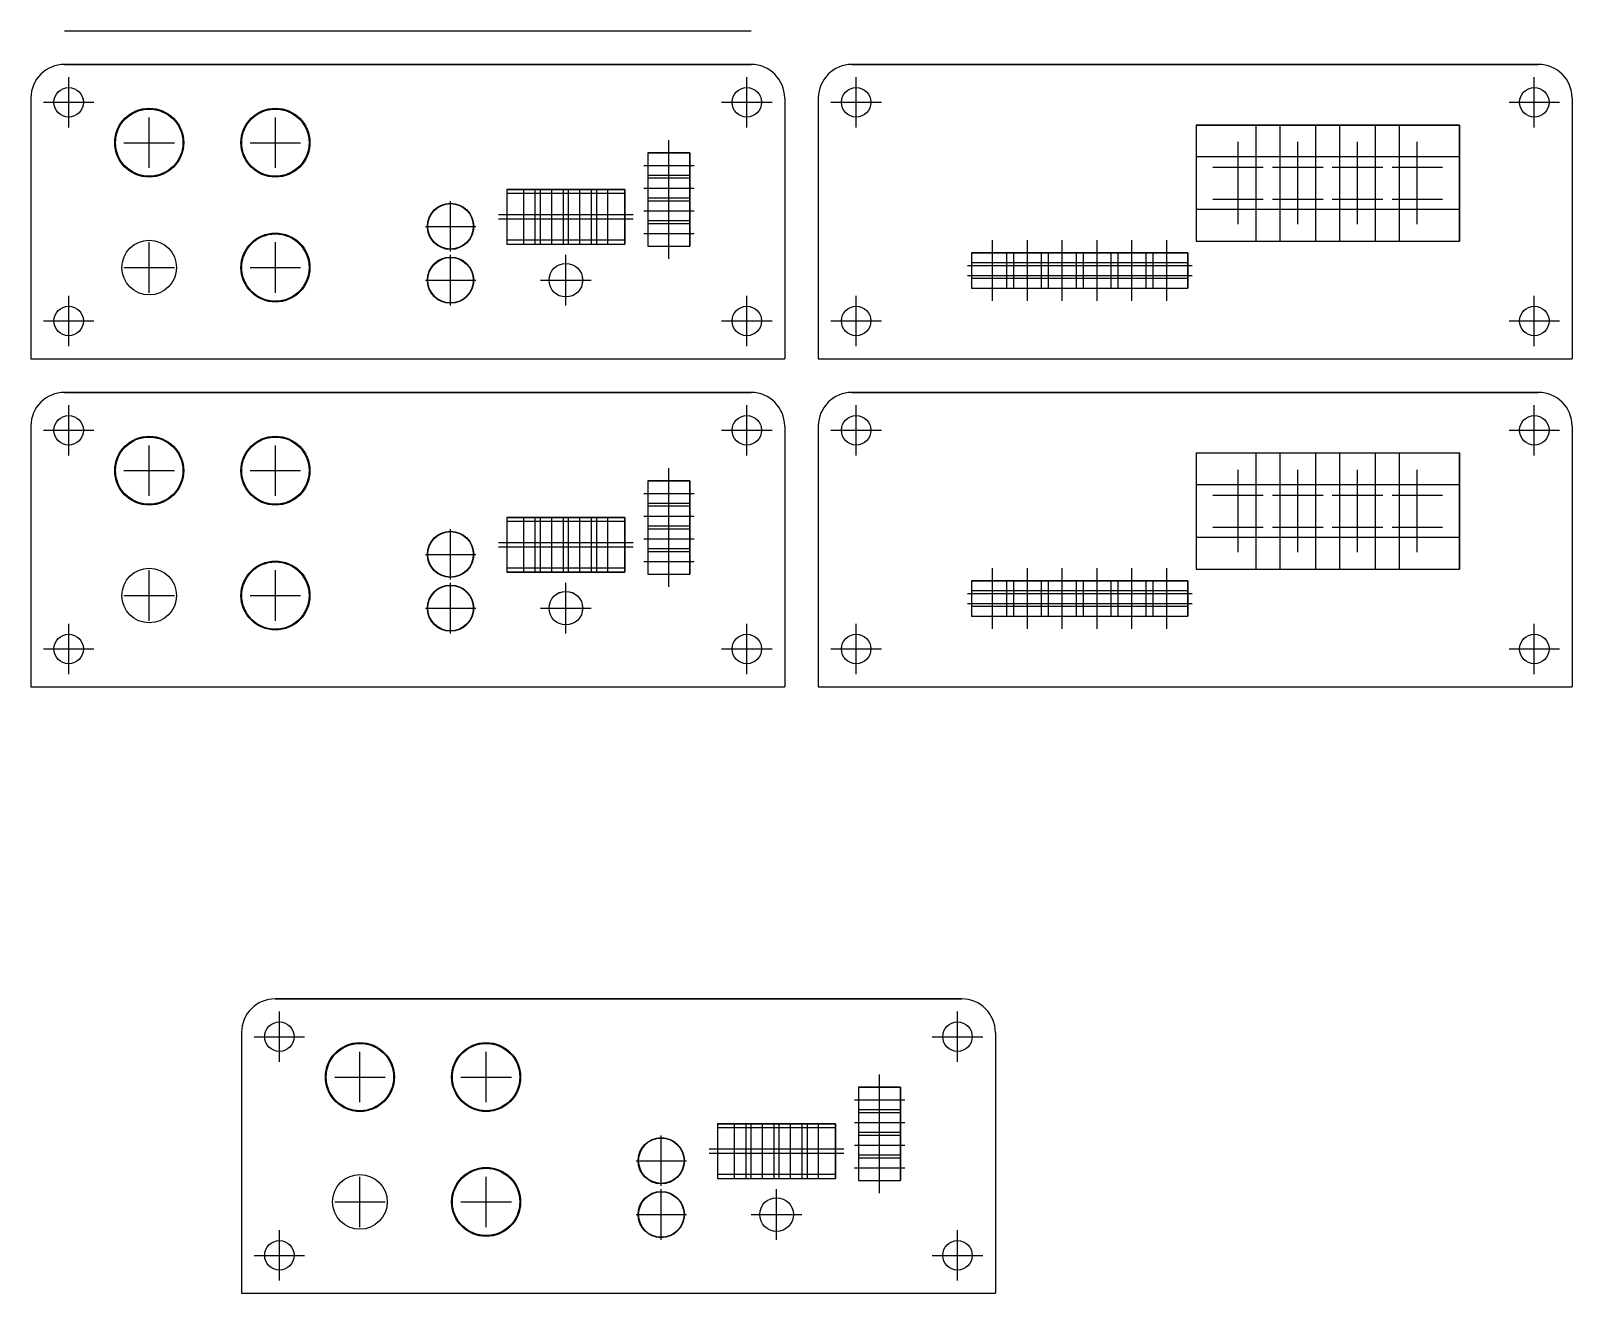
# Model space of a CAD drawing. Header units: millimetres. Extents: x 0 to 7379, y 0 to 1000.
# Drawn here: x 5010.3 to 5193.5, y 609.7 to 759.8 of the extents above; entities that cross this region are included whole.
import ezdxf

# ---------------------------------------------------------------- set-up
doc = ezdxf.new("R2010")
doc.units = ezdxf.units.MM
doc.header["$PDMODE"] = 2
doc.header["$PDSIZE"] = 3
doc.layers.add('POINT', color=2, linetype='Continuous')
doc.layers.add('PROPRO', color=1, linetype='Continuous')

# ---------------------------------------------------------------- blocks, each defined once
blk = doc.blocks.new('*U21', base_point=(2536.391, 281.919))
at = {"layer": 'POINT', "color": 2}
blk.add_point((2536.391, 281.919), dxfattribs=at)
at = {"layer": 'PROPRO', "color": 1}
blk.add_circle((2536.391, 281.919), 4.1, dxfattribs=at)
blk = doc.blocks.new('*U19', base_point=(2536.391, 296.769))
at = {"layer": 'POINT', "color": 2}
blk.add_point((2536.391, 296.769), dxfattribs=at)
at = {"layer": 'PROPRO', "color": 1}
blk.add_circle((2536.391, 296.769), 4.1, dxfattribs=at)
blk = doc.blocks.new('*U22', base_point=(2521.391, 281.919))
at = {"layer": 'POINT', "color": 2}
blk.add_point((2521.391, 281.919), dxfattribs=at)
at = {"layer": 'PROPRO', "color": 1}
blk.add_circle((2521.391, 281.919), 3.25, dxfattribs=at)
blk = doc.blocks.new('*U37', base_point=(2511.821, 275.569))
at = {"layer": 'POINT', "color": 2}
blk.add_point((2511.821, 275.569), dxfattribs=at)
at = {"layer": 'PROPRO', "color": 1}
blk.add_circle((2511.821, 275.569), 1.75, dxfattribs=at)
blk = doc.blocks.new('*U38', base_point=(2511.821, 301.569))
at = {"layer": 'POINT', "color": 2}
blk.add_point((2511.821, 301.569), dxfattribs=at)
at = {"layer": 'PROPRO', "color": 1}
blk.add_circle((2511.821, 301.569), 1.75, dxfattribs=at)
blk = doc.blocks.new('*U20', base_point=(2521.391, 296.769))
at = {"layer": 'POINT', "color": 2}
blk.add_point((2521.391, 296.769), dxfattribs=at)
at = {"layer": 'PROPRO', "color": 1}
blk.add_circle((2521.391, 296.769), 4.1, dxfattribs=at)
blk = doc.blocks.new('*U27', base_point=(2563.91, 287.72))
at = {"layer": 'POINT', "color": 2}
for p in [(2565.91, 287.72), (2569.24, 287.72), (2572.58, 287.72), (2575.91, 287.72)]:
    blk.add_point(p, dxfattribs=at)
at = {"layer": 'PROPRO', "color": 1}
for p, q in [((2567.91, 290.72), (2563.91, 290.72)), ((2563.91, 290.72), (2563.91, 284.72)), ((2571.24, 290.72), (2567.24, 290.72)), ((2567.24, 290.72), (2567.24, 284.72)), ((2567.91, 284.72), (2567.91, 290.72)), ((2574.58, 290.72), (2570.58, 290.72)), ((2570.58, 290.72), (2570.58, 284.72)), ((2571.24, 284.72), (2571.24, 290.72)), ((2577.91, 290.72), (2573.91, 290.72)), ((2573.91, 290.72), (2573.91, 284.72)), ((2574.58, 284.72), (2574.58, 290.72)), ((2577.91, 284.72), (2577.91, 290.72)), ((2563.91, 284.72), (2567.91, 284.72)), ((2567.24, 284.72), (2571.24, 284.72)), ((2570.58, 284.72), (2574.58, 284.72)), ((2573.91, 284.72), (2577.91, 284.72))]:
    blk.add_line(p, q, dxfattribs=at)
blk = doc.blocks.new('*U26', base_point=(2583.161, 284.469))
at = {"layer": 'POINT', "color": 2}
for p in [(2583.161, 294.069), (2583.161, 291.369), (2583.161, 288.669), (2583.161, 285.969)]:
    blk.add_point(p, dxfattribs=at)
at = {"layer": 'PROPRO', "color": 1}
for p, q in [((2585.661, 295.569), (2580.661, 295.569)), ((2580.661, 295.569), (2580.661, 292.569)), ((2585.661, 292.569), (2585.661, 295.569)), ((2585.661, 292.869), (2580.661, 292.869)), ((2580.661, 292.869), (2580.661, 289.869)), ((2580.661, 292.569), (2585.661, 292.569)), ((2585.661, 289.869), (2585.661, 292.869)), ((2585.661, 290.169), (2580.661, 290.169)), ((2580.661, 290.169), (2580.661, 287.169)), ((2580.661, 289.869), (2585.661, 289.869)), ((2585.661, 287.169), (2585.661, 290.169)), ((2585.661, 287.469), (2580.661, 287.469)), ((2580.661, 287.469), (2580.661, 284.469)), ((2580.661, 287.169), (2585.661, 287.169)), ((2585.661, 284.469), (2585.661, 287.469)), ((2580.661, 284.469), (2585.661, 284.469))]:
    blk.add_line(p, q, dxfattribs=at)
blk = doc.blocks.new('*U23', base_point=(2557.211, 286.819))
at = {"layer": 'POINT', "color": 2}
blk.add_point((2557.211, 286.819), dxfattribs=at)
at = {"layer": 'PROPRO', "color": 1}
blk.add_circle((2557.211, 286.819), 2.75, dxfattribs=at)
blk = doc.blocks.new('*U34', base_point=(2592.421, 275.569))
at = {"layer": 'POINT', "color": 2}
blk.add_point((2592.421, 275.569), dxfattribs=at)
at = {"layer": 'PROPRO', "color": 1}
blk.add_circle((2592.421, 275.569), 1.75, dxfattribs=at)
blk = doc.blocks.new('*U25', base_point=(2570.911, 280.419))
at = {"layer": 'POINT', "color": 2}
blk.add_point((2570.911, 280.419), dxfattribs=at)
at = {"layer": 'PROPRO', "color": 1}
blk.add_circle((2570.911, 280.419), 2, dxfattribs=at)
blk = doc.blocks.new('*U24', base_point=(2557.211, 280.419))
at = {"layer": 'POINT', "color": 2}
blk.add_point((2557.211, 280.419), dxfattribs=at)
at = {"layer": 'PROPRO', "color": 1}
blk.add_circle((2557.211, 280.419), 2.75, dxfattribs=at)
blk = doc.blocks.new('*U33', base_point=(2592.421, 301.569))
at = {"layer": 'POINT', "color": 2}
blk.add_point((2592.421, 301.569), dxfattribs=at)
at = {"layer": 'PROPRO', "color": 1}
blk.add_circle((2592.421, 301.569), 1.75, dxfattribs=at)
blk = doc.blocks.new('*U28', base_point=(2577.91, 288.22))
at = {"layer": 'POINT', "color": 2}
for p in [(2565.91, 288.22), (2569.24, 288.22), (2572.58, 288.22), (2575.91, 288.22)]:
    blk.add_point(p, dxfattribs=at)
at = {"layer": 'PROPRO', "color": 1}
for p, q in [((2567.91, 291.22), (2563.91, 291.22)), ((2563.91, 291.22), (2563.91, 285.22)), ((2571.24, 291.22), (2567.24, 291.22)), ((2567.24, 291.22), (2567.24, 285.22)), ((2567.91, 285.22), (2567.91, 291.22)), ((2574.58, 291.22), (2570.58, 291.22)), ((2570.58, 291.22), (2570.58, 285.22)), ((2571.24, 285.22), (2571.24, 291.22)), ((2577.91, 291.22), (2573.91, 291.22)), ((2573.91, 291.22), (2573.91, 285.22)), ((2574.58, 285.22), (2574.58, 291.22)), ((2577.91, 285.22), (2577.91, 291.22)), ((2563.91, 285.22), (2567.91, 285.22)), ((2567.24, 285.22), (2571.24, 285.22)), ((2570.58, 285.22), (2574.58, 285.22)), ((2573.91, 285.22), (2577.91, 285.22))]:
    blk.add_line(p, q, dxfattribs=at)
blk = doc.blocks.new('*U30', base_point=(2656.779, 282.169))
at = {"layer": 'POINT', "color": 2}
for p in [(2633.579, 282.169), (2637.719, 282.169), (2641.859, 282.169), (2645.999, 282.169), (2650.139, 282.169), (2654.279, 282.169)]:
    blk.add_point(p, dxfattribs=at)
at = {"layer": 'PROPRO', "color": 1}
for p, q in [((2636.079, 283.669), (2631.079, 283.669)), ((2631.079, 283.669), (2631.079, 280.669)), ((2640.219, 283.669), (2635.219, 283.669)), ((2635.219, 283.669), (2635.219, 280.669)), ((2636.079, 280.669), (2636.079, 283.669)), ((2644.359, 283.669), (2639.359, 283.669)), ((2639.359, 283.669), (2639.359, 280.669)), ((2640.219, 280.669), (2640.219, 283.669)), ((2648.499, 283.669), (2643.499, 283.669)), ((2643.499, 283.669), (2643.499, 280.669)), ((2644.359, 280.669), (2644.359, 283.669)), ((2652.639, 283.669), (2647.639, 283.669)), ((2647.639, 283.669), (2647.639, 280.669)), ((2648.499, 280.669), (2648.499, 283.669)), ((2656.779, 283.669), (2651.779, 283.669)), ((2651.779, 283.669), (2651.779, 280.669)), ((2652.639, 280.669), (2652.639, 283.669)), ((2656.779, 280.669), (2656.779, 283.669)), ((2631.079, 280.669), (2636.079, 280.669)), ((2635.219, 280.669), (2640.219, 280.669)), ((2639.359, 280.669), (2644.359, 280.669)), ((2643.499, 280.669), (2648.499, 280.669)), ((2647.639, 280.669), (2652.639, 280.669)), ((2651.779, 280.669), (2656.779, 280.669))]:
    blk.add_line(p, q, dxfattribs=at)
blk = doc.blocks.new('*U31', base_point=(2657.749, 290.069))
at = {"layer": 'POINT', "color": 2}
for p in [(2662.749, 290.069), (2669.849, 290.069), (2676.949, 290.069), (2684.049, 290.069)]:
    blk.add_point(p, dxfattribs=at)
at = {"layer": 'PROPRO', "color": 1}
for p, q in [((2667.749, 295.069), (2657.749, 295.069)), ((2657.749, 295.069), (2657.749, 285.069)), ((2674.849, 295.069), (2664.849, 295.069)), ((2664.849, 295.069), (2664.849, 285.069)), ((2667.749, 285.069), (2667.749, 295.069)), ((2681.949, 295.069), (2671.949, 295.069)), ((2671.949, 295.069), (2671.949, 285.069)), ((2674.849, 285.069), (2674.849, 295.069)), ((2689.049, 295.069), (2679.049, 295.069)), ((2679.049, 295.069), (2679.049, 285.069)), ((2681.949, 285.069), (2681.949, 295.069)), ((2689.049, 285.069), (2689.049, 295.069)), ((2657.749, 285.069), (2667.749, 285.069)), ((2664.849, 285.069), (2674.849, 285.069)), ((2671.949, 285.069), (2681.949, 285.069)), ((2679.049, 285.069), (2689.049, 285.069))]:
    blk.add_line(p, q, dxfattribs=at)
blk = doc.blocks.new('*U36', base_point=(2617.359, 275.569))
at = {"layer": 'POINT', "color": 2}
blk.add_point((2617.359, 275.569), dxfattribs=at)
at = {"layer": 'PROPRO', "color": 1}
blk.add_circle((2617.359, 275.569), 1.75, dxfattribs=at)
blk = doc.blocks.new('*U29', base_point=(2631.079, 280.969))
at = {"layer": 'POINT', "color": 2}
for p in [(2633.579, 280.969), (2637.719, 280.969), (2641.859, 280.969), (2645.999, 280.969), (2650.139, 280.969), (2654.279, 280.969)]:
    blk.add_point(p, dxfattribs=at)
at = {"layer": 'PROPRO', "color": 1}
for p, q in [((2636.079, 282.469), (2631.079, 282.469)), ((2631.079, 282.469), (2631.079, 279.469)), ((2640.219, 282.469), (2635.219, 282.469)), ((2635.219, 282.469), (2635.219, 279.469)), ((2636.079, 279.469), (2636.079, 282.469)), ((2644.359, 282.469), (2639.359, 282.469)), ((2639.359, 282.469), (2639.359, 279.469)), ((2640.219, 279.469), (2640.219, 282.469)), ((2648.499, 282.469), (2643.499, 282.469)), ((2643.499, 282.469), (2643.499, 279.469)), ((2644.359, 279.469), (2644.359, 282.469)), ((2652.639, 282.469), (2647.639, 282.469)), ((2647.639, 282.469), (2647.639, 279.469)), ((2648.499, 279.469), (2648.499, 282.469)), ((2656.779, 282.469), (2651.779, 282.469)), ((2651.779, 282.469), (2651.779, 279.469)), ((2652.639, 279.469), (2652.639, 282.469)), ((2656.779, 279.469), (2656.779, 282.469)), ((2631.079, 279.469), (2636.079, 279.469)), ((2635.219, 279.469), (2640.219, 279.469)), ((2639.359, 279.469), (2644.359, 279.469)), ((2643.499, 279.469), (2648.499, 279.469)), ((2647.639, 279.469), (2652.639, 279.469)), ((2651.779, 279.469), (2656.779, 279.469))]:
    blk.add_line(p, q, dxfattribs=at)
blk = doc.blocks.new('*U35', base_point=(2617.359, 301.569))
at = {"layer": 'POINT', "color": 2}
blk.add_point((2617.359, 301.569), dxfattribs=at)
at = {"layer": 'PROPRO', "color": 1}
blk.add_circle((2617.359, 301.569), 1.75, dxfattribs=at)
blk = doc.blocks.new('*U32', base_point=(2689.049, 293.869))
at = {"layer": 'POINT', "color": 2}
for p in [(2662.749, 293.869), (2669.849, 293.869), (2676.949, 293.869), (2684.049, 293.869)]:
    blk.add_point(p, dxfattribs=at)
at = {"layer": 'PROPRO', "color": 1}
for p, q in [((2667.749, 298.869), (2657.749, 298.869)), ((2657.749, 298.869), (2657.749, 288.869)), ((2674.849, 298.869), (2664.849, 298.869)), ((2664.849, 298.869), (2664.849, 288.869)), ((2667.749, 288.869), (2667.749, 298.869)), ((2681.949, 298.869), (2671.949, 298.869)), ((2671.949, 298.869), (2671.949, 288.869)), ((2674.849, 288.869), (2674.849, 298.869)), ((2689.049, 298.869), (2679.049, 298.869)), ((2679.049, 298.869), (2679.049, 288.869)), ((2681.949, 288.869), (2681.949, 298.869)), ((2689.049, 288.869), (2689.049, 298.869)), ((2657.749, 288.869), (2667.749, 288.869)), ((2664.849, 288.869), (2674.849, 288.869)), ((2671.949, 288.869), (2681.949, 288.869)), ((2679.049, 288.869), (2689.049, 288.869))]:
    blk.add_line(p, q, dxfattribs=at)
blk = doc.blocks.new('*U40', base_point=(2697.959, 275.569))
at = {"layer": 'POINT', "color": 2}
blk.add_point((2697.959, 275.569), dxfattribs=at)
at = {"layer": 'PROPRO', "color": 1}
blk.add_circle((2697.959, 275.569), 1.75, dxfattribs=at)
blk = doc.blocks.new('*U39', base_point=(2697.959, 301.569))
at = {"layer": 'POINT', "color": 2}
blk.add_point((2697.959, 301.569), dxfattribs=at)
at = {"layer": 'PROPRO', "color": 1}
blk.add_circle((2697.959, 301.569), 1.75, dxfattribs=at)

msp = doc.modelspace()

# ---------------------------------------------------------------- linework, layer by layer
for p, q in [((5014.3068, 759.7756), (5095.9068, 759.7756)), ((5095.9068, 755.7756), (5014.3068, 755.7756)), ((5014.3068, 755.7756), (5095.9068, 755.7756)), ((5189.5068, 755.7756), (5107.9068, 755.7756)), ((5107.9068, 755.7756), (5189.5068, 755.7756)), ((5010.3068, 751.7756), (5010.3068, 720.7756)), ((5010.3068, 751.7756), (5010.3068, 741.5756)), ((5099.9068, 751.7756), (5099.9068, 720.7756)), ((5099.9068, 751.7756), (5099.9068, 725.7756)), ((5099.9068, 751.7756), (5099.9068, 741.5756)), ((5099.9068, 751.7756), (5099.9068, 741.5756)), ((5103.9068, 751.7756), (5103.9068, 720.7756)), ((5193.5068, 751.7756), (5193.5068, 720.7756)), ((5148.7968, 748.5756), (5148.7968, 734.7756)), ((5148.7968, 748.5756), (5180.0968, 748.5756)), ((5180.0968, 748.5756), (5180.0968, 734.7756)), ((5083.6468, 745.2756), (5083.6468, 734.1756)), ((5083.6468, 745.2756), (5088.6468, 745.2756)), ((5088.6468, 745.2756), (5088.6468, 734.1756)), ((5066.8968, 740.9256), (5066.8968, 734.4256)), ((5066.8968, 740.9256), (5080.8968, 740.9256)), ((5080.8968, 740.9256), (5080.8968, 734.4256)), ((5148.7968, 734.7756), (5180.0968, 734.7756)), ((5066.8968, 734.4256), (5080.8968, 734.4256)), ((5083.6468, 734.1756), (5088.6468, 734.1756)), ((5122.1268, 733.3756), (5147.8268, 733.3756)), ((5122.1268, 733.3756), (5122.1268, 729.1756)), ((5147.8268, 733.3756), (5147.8268, 729.1756)), ((5122.1268, 729.1756), (5147.8268, 729.1756)), ((5010.3068, 720.7756), (5099.9068, 720.7756)), ((5014.3068, 720.7756), (5095.9068, 720.7756)), ((5050.5568, 720.7756), (5059.6568, 720.7756)), ((5103.9068, 720.7756), (5193.5068, 720.7756)), ((5014.3068, 716.7756), (5095.9068, 716.7756)), ((5095.9068, 716.7756), (5014.3068, 716.7756)), ((5107.9068, 716.7756), (5189.5068, 716.7756)), ((5189.5068, 716.7756), (5107.9068, 716.7756)), ((5010.3068, 712.7756), (5010.3068, 681.7756)), ((5010.3068, 712.7756), (5010.3068, 702.5756)), ((5099.9068, 712.7756), (5099.9068, 686.7756)), ((5099.9068, 712.7756), (5099.9068, 681.7756)), ((5099.9068, 712.7756), (5099.9068, 702.5756)), ((5099.9068, 712.7756), (5099.9068, 702.5756)), ((5103.9068, 712.7756), (5103.9068, 681.7756)), ((5193.5068, 712.7756), (5193.5068, 681.7756)), ((5148.7968, 709.5756), (5148.7968, 695.7756)), ((5148.7968, 709.5756), (5180.0968, 709.5756)), ((5180.0968, 709.5756), (5180.0968, 695.7756)), ((5083.6468, 706.2756), (5083.6468, 695.1756)), ((5083.6468, 706.2756), (5088.6468, 706.2756)), ((5088.6468, 706.2756), (5088.6468, 695.1756)), ((5066.8968, 701.9256), (5066.8968, 695.4256)), ((5066.8968, 701.9256), (5080.8968, 701.9256)), ((5080.8968, 701.9256), (5080.8968, 695.4256)), ((5066.8968, 695.4256), (5080.8968, 695.4256)), ((5083.6468, 695.1756), (5088.6468, 695.1756)), ((5122.1268, 694.3756), (5122.1268, 690.1756)), ((5122.1268, 694.3756), (5147.8268, 694.3756)), ((5147.8268, 694.3756), (5147.8268, 690.1756)), ((5148.7968, 695.7756), (5180.0968, 695.7756)), ((5122.1268, 690.1756), (5147.8268, 690.1756)), ((5010.3068, 681.7756), (5099.9068, 681.7756)), ((5050.5568, 681.7756), (5059.6568, 681.7756)), ((5103.9068, 681.7756), (5193.5068, 681.7756)), ((5039.3513, 644.6723), (5120.9513, 644.6723)), ((5120.9513, 644.6723), (5039.3513, 644.6723)), ((5035.3513, 640.6723), (5035.3513, 609.6723)), ((5035.3513, 640.6723), (5035.3513, 630.4723)), ((5124.9513, 640.6723), (5124.9513, 614.6723)), ((5124.9513, 640.6723), (5124.9513, 609.6723)), ((5124.9513, 640.6723), (5124.9513, 630.4723)), ((5124.9513, 640.6723), (5124.9513, 630.4723)), ((5108.6913, 634.1723), (5108.6913, 623.0723)), ((5108.6913, 634.1723), (5113.6913, 634.1723)), ((5113.6913, 634.1723), (5113.6913, 623.0723)), ((5091.9413, 629.8223), (5091.9413, 623.3223)), ((5091.9413, 629.8223), (5105.9413, 629.8223)), ((5105.9413, 629.8223), (5105.9413, 623.3223)), ((5091.9413, 623.3223), (5105.9413, 623.3223)), ((5108.6913, 623.0723), (5113.6913, 623.0723)), ((5035.3513, 609.6723), (5124.9513, 609.6723)), ((5075.6013, 609.6723), (5084.7013, 609.6723))]:
    msp.add_line(p, q)
for centre in [(5014.8068, 751.2756), (5095.4068, 751.2756), (5108.4068, 751.2756), (5189.0068, 751.2756), (5014.8068, 725.2756), (5095.4068, 725.2756), (5108.4068, 725.2756), (5189.0068, 725.2756), (5014.8068, 712.2756), (5095.4068, 712.2756), (5108.4068, 712.2756), (5189.0068, 712.2756), (5014.8068, 686.2756), (5095.4068, 686.2756), (5108.4068, 686.2756), (5189.0068, 686.2756), (5039.8513, 640.1723), (5120.4513, 640.1723), (5039.8513, 614.1723), (5120.4513, 614.1723)]:
    msp.add_circle(centre, 1.75)
at = {"color": 1}
for centre, radius in [((5024.3768, 746.4756), 4), ((5039.3768, 746.4756), 4), ((5060.1968, 736.5256), 2.7), ((5024.3768, 731.6256), 3.25), ((5039.3768, 731.6256), 4), ((5060.1968, 730.1256), 2.7), ((5073.8968, 730.1256), 2), ((5024.3768, 707.4756), 4), ((5039.3768, 707.4756), 4), ((5060.1968, 697.5256), 2.7), ((5039.3768, 692.6256), 4), ((5024.3768, 692.6256), 3.25), ((5060.1968, 691.1256), 2.7), ((5073.8968, 691.1256), 2), ((5049.4213, 635.3723), 4), ((5064.4213, 635.3723), 4), ((5085.2413, 625.4223), 2.7), ((5049.4213, 620.5223), 3.25), ((5064.4213, 620.5223), 4), ((5085.2413, 619.0223), 2.7), ((5098.9413, 619.0223), 2)]:
    msp.add_circle(centre, radius, dxfattribs=at)
for centre, start, end in [((5014.3068, 751.7756), 90, 180), ((5095.9068, 751.7756), 0, 90), ((5107.9068, 751.7756), 90, 180), ((5189.5068, 751.7756), 0, 90), ((5014.3068, 712.7756), 90, 180), ((5095.9068, 712.7756), 0, 90), ((5107.9068, 712.7756), 90, 180), ((5189.5068, 712.7756), 0, 90), ((5039.3513, 640.6723), 90, 180), ((5120.9513, 640.6723), 0, 90)]:
    msp.add_arc(centre, 4, start, end)

# ---------------------------------------------------------------- block references
at = {"layer": 'PROPRO', "color": 1}
for name, p in [('*U38', (5014.8072, 751.2752)), ('*U33', (5095.4072, 751.2752)), ('*U35', (5108.407, 751.2752)), ('*U39', (5189.007, 751.2752)), ('*U20', (5024.3772, 746.4752)), ('*U19', (5039.3772, 746.4752)), ('*U32', (5180.097, 743.5752)), ('*U26', (5086.1472, 734.1752)), ('*U31', (5148.797, 739.7752)), ('*U28', (5080.8972, 737.9252)), ('*U27', (5066.8972, 737.4252)), ('*U23', (5060.1972, 736.5252)), ('*U22', (5024.3772, 731.6252)), ('*U21', (5039.3772, 731.6252)), ('*U30', (5147.827, 731.8752)), ('*U24', (5060.1972, 730.1252)), ('*U25', (5073.8972, 730.1252)), ('*U29', (5122.127, 730.6752)), ('*U37', (5014.8072, 725.2752)), ('*U34', (5095.4072, 725.2752)), ('*U36', (5108.407, 725.2752)), ('*U40', (5189.007, 725.2752)), ('*U38', (5014.8072, 712.2752)), ('*U33', (5095.4072, 712.2752)), ('*U35', (5108.407, 712.2752)), ('*U39', (5189.007, 712.2752)), ('*U20', (5024.3772, 707.4752)), ('*U19', (5039.3772, 707.4752)), ('*U32', (5180.097, 704.5752)), ('*U26', (5086.1472, 695.1752)), ('*U31', (5148.797, 700.7752)), ('*U28', (5080.8972, 698.9252)), ('*U23', (5060.1972, 697.5252)), ('*U27', (5066.8972, 698.4252)), ('*U21', (5039.3772, 692.6252)), ('*U22', (5024.3772, 692.6252)), ('*U30', (5147.827, 692.8752)), ('*U29', (5122.127, 691.6752)), ('*U24', (5060.1972, 691.1252)), ('*U25', (5073.8972, 691.1252)), ('*U37', (5014.8072, 686.2752)), ('*U34', (5095.4072, 686.2752)), ('*U36', (5108.407, 686.2752)), ('*U40', (5189.007, 686.2752)), ('*U38', (5039.8516, 640.1719)), ('*U33', (5120.4516, 640.1719)), ('*U20', (5049.4216, 635.3719)), ('*U19', (5064.4216, 635.3719)), ('*U26', (5111.1916, 623.0719)), ('*U23', (5085.2416, 625.4219)), ('*U28', (5105.9416, 626.8219)), ('*U27', (5091.9416, 626.3219)), ('*U22', (5049.4216, 620.5219)), ('*U21', (5064.4216, 620.5219)), ('*U24', (5085.2416, 619.0219)), ('*U25', (5098.9416, 619.0219)), ('*U37', (5039.8516, 614.1719)), ('*U34', (5120.4516, 614.1719))]:
    msp.add_blockref(name, p, dxfattribs=at)

doc.saveas('drawing.dxf')
